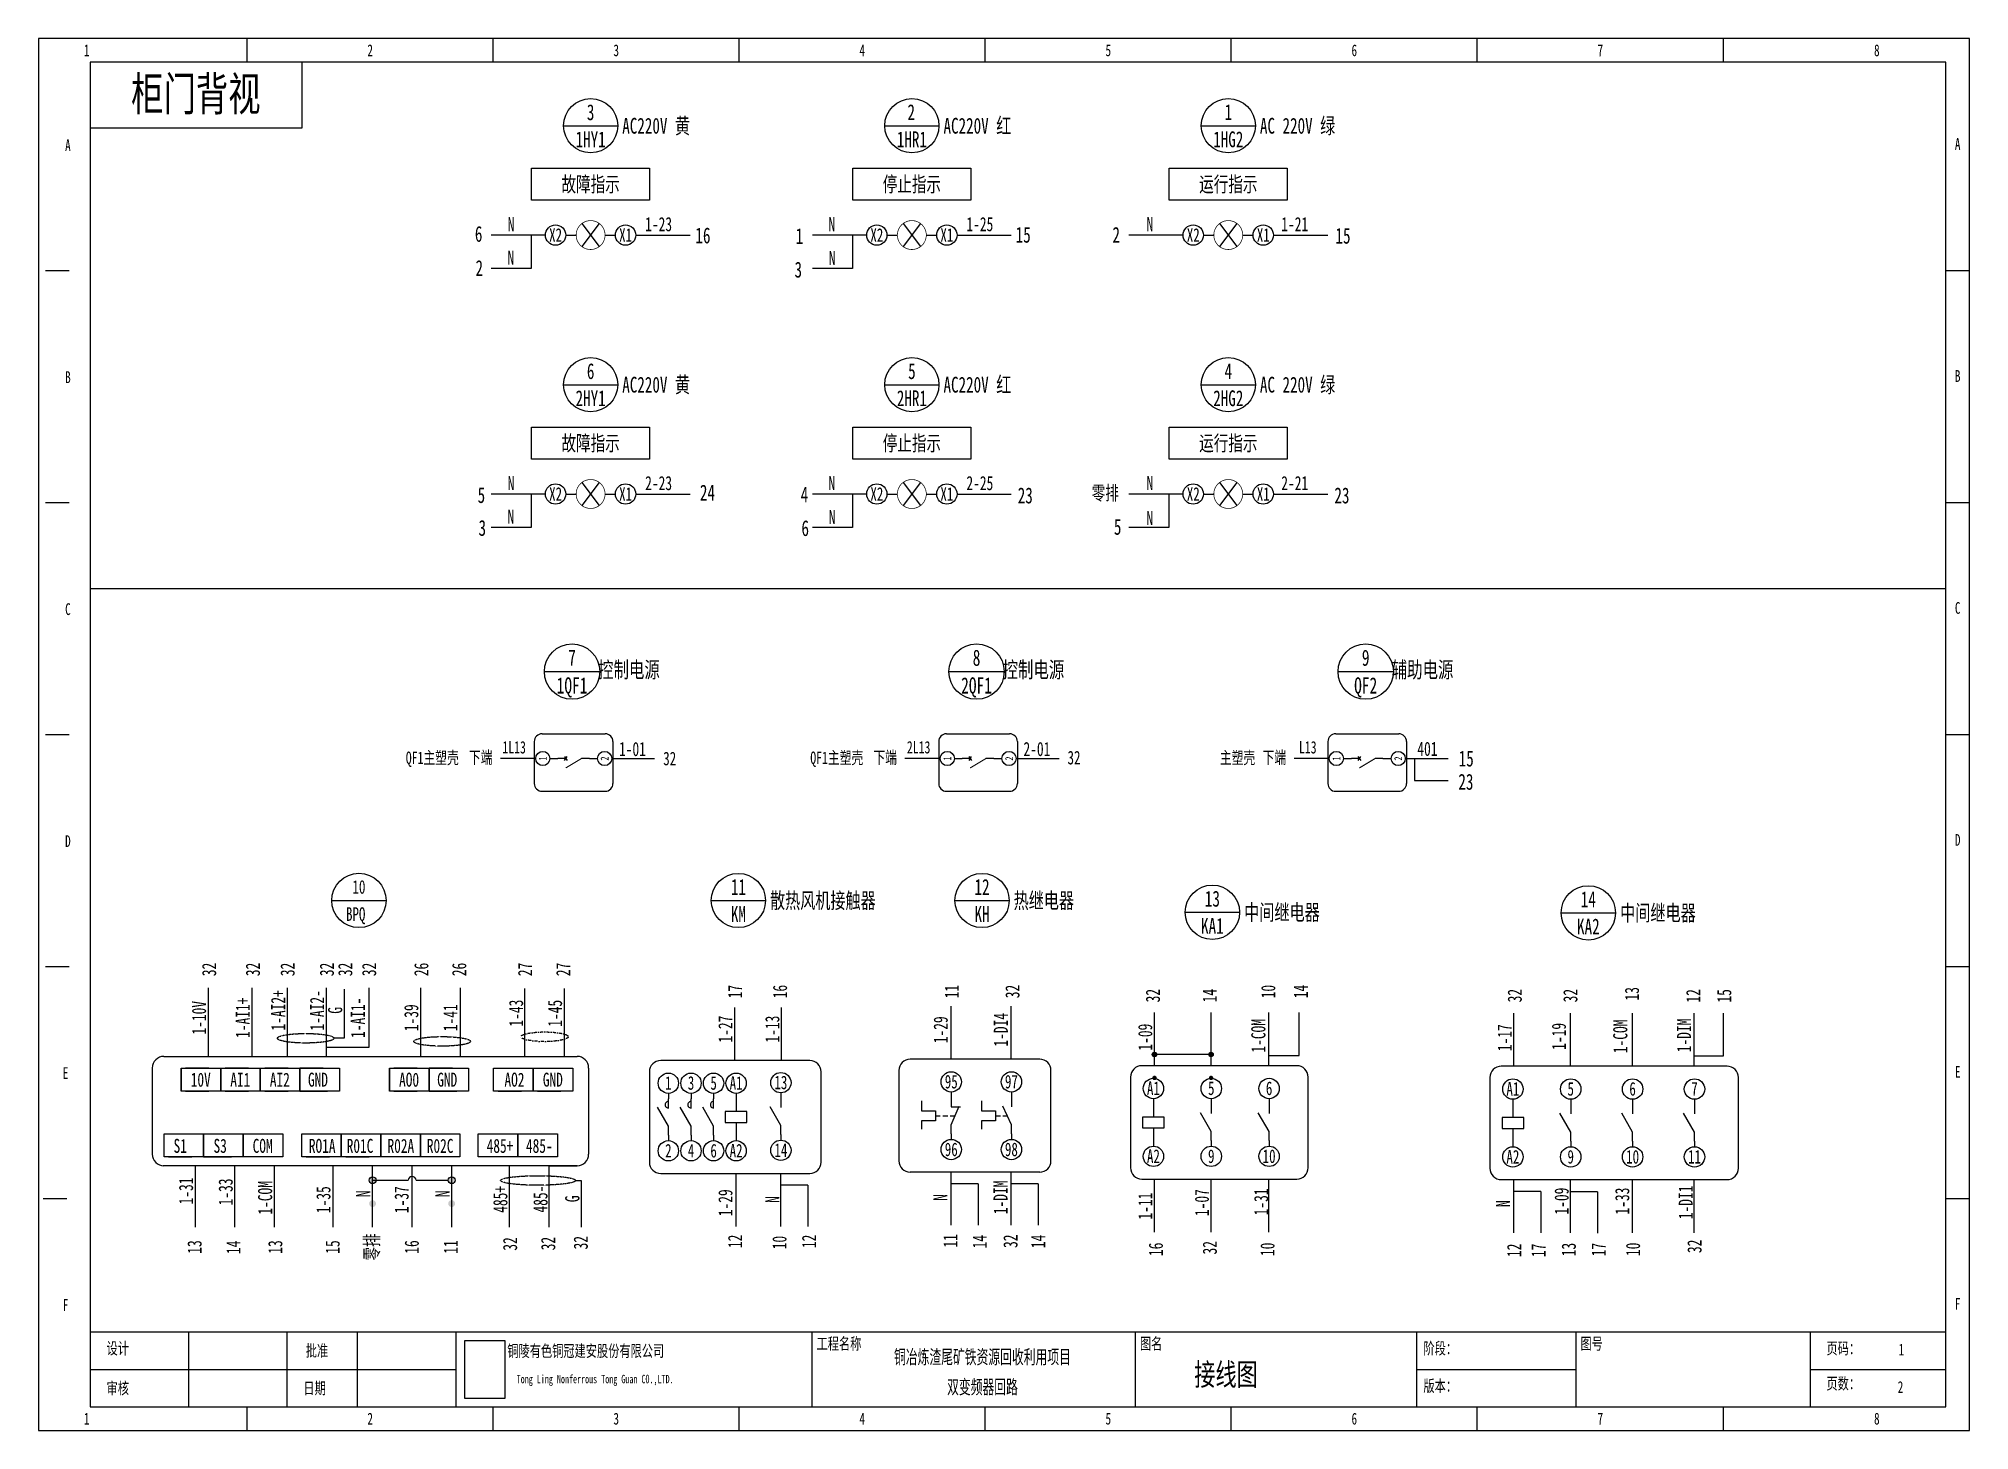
# Model space of a CAD drawing. Header units: millimetres. Extents: x 401220 to 2750366, y -101310 to 943175.
# Drawn here: x 1110437 to 1171020, y 442864 to 486537 of the extents above; entities that cross this region are included whole.
import ezdxf
from ezdxf.enums import TextEntityAlignment as Align

# ---------------------------------------------------------------- set-up
doc = ezdxf.new("R2010")
doc.units = ezdxf.units.MM
doc.linetypes.add('DASHDOT', pattern=[1, 0.5, -0.25, 0, -0.25])
doc.layers.add('SW', color=8, linetype='Continuous', lineweight=20)
doc.styles.add('IDQSTYLE', font='NSimSun.ttf', dxfattribs={"width": 0.7})
doc.styles.add('标准', font='NSimSun.ttf', dxfattribs={"width": 0.667})

msp = doc.modelspace()

# ---------------------------------------------------------------- texts
at = {"style": 'IDQSTYLE', "width": 0.7}
for s, p in [('1', (1111943.83411, 485875.31882)), ('2', (1120840.1531, 485875.31882)), ('3', (1128560.09934, 485875.31882)), ('4', (1136280.04557, 485875.31882)), ('5', (1143999.99181, 485875.31882)), ('6', (1151719.93805, 485875.31882)), ('7', (1159439.88428, 485875.31882)), ('8', (1168115.63338, 485875.31882)), ('A', (1111355.64773, 482897.62528)), ('A', (1170652.18715, 482934.38693)), ('B', (1111355.64773, 475618.81883)), ('B', (1170652.18715, 475655.58047)), ('C', (1111355.64773, 468340.01237)), ('C', (1170652.18715, 468376.77402)), ('D', (1111355.64773, 461061.20592)), ('D', (1170652.18715, 461097.96757)), ('E', (1111282.12443, 453782.39947)), ('E', (1170652.18715, 453819.16112)), ('F', (1111282.12443, 446503.59302)), ('F', (1170652.18715, 446540.35467)), ('1', (1111943.83411, 442937.71309)), ('2', (1120840.1531, 442937.71309)), ('3', (1128560.09934, 442937.71309)), ('4', (1136280.04557, 442937.71309)), ('5', (1143999.99181, 442937.71309)), ('6', (1151719.93805, 442937.71309)), ('7', (1159439.88428, 442937.71309)), ('8', (1168115.63338, 442937.71309))]:
    msp.add_text(s, height=368.35172, dxfattribs=at).set_placement(p, align=Align.BOTTOM_CENTER)
msp.add_text('柜门背视', height=1063.019276, dxfattribs=at).set_placement((1115370.94777, 484823.19348), align=Align.MIDDLE)
for s, height, p in [('3', 496.07566, (1127757.93934, 484228.05506)), ('2', 496.07566, (1137817.09266, 484228.05506)), ('1', 496.07566, (1147766.68721, 484228.05506)), ('1HY1', 496.075662, (1127757.93934, 483377.63964)), ('1HR1', 496.075662, (1137837.82219, 483377.63964)), ('1HG2', 496.075662, (1147766.68721, 483377.63964)), ('故障指示', 478.358674, (1127757.93934, 481968.62237)), ('停止指示', 478.358674, (1137837.82219, 481967.55398)), ('运行指示', 478.358674, (1147766.68721, 481968.62237)), ('6', 496.07566, (1124243.40902, 480409.73643)), ('N', 443.10416, (1125259.89672, 480715.20331)), ('X2', 425.20771, (1126658.06906, 480372.83843)), ('X1', 425.20771, (1128854.97557, 480372.83843)), ('1-23', 443.104155, (1129890.6126, 480715.20331)), ('16', 497.818624, (1131281.30105, 480362.15826)), ('1', 496.07566, (1134310.16128, 480341.49573)), ('N', 443.10416, (1135326.0005, 480715.20331)), ('X2', 425.20771, (1136737.95192, 480372.83843)), ('X1', 425.20771, (1138934.85842, 480372.83843)), ('1-25', 443.104155, (1139970.63181, 480715.20331)), ('15', 497.818624, (1141330.6863, 480383.42163)), ('2', 496.07566, (1144249.08725, 480379.42608)), ('N', 443.10416, (1145306.41903, 480715.20331)), ('X2', 425.20771, (1146666.81694, 480372.83843)), ('X1', 425.20771, (1148863.72344, 480372.83843)), ('1-21', 443.104155, (1149850.2513, 480715.20331)), ('15', 497.818624, (1151364.92355, 480352.65781)), ('N', 443.10416, (1125254.70363, 479664.3222)), ('N', 443.10416, (1135336.35606, 479651.92378)), ('2', 496.07566, (1124263.47234, 479336.7228)), ('3', 496.07566, (1134273.00143, 479287.11818)), ('6', 496.07566, (1127757.93934, 476102.49102)), ('5', 496.07566, (1137837.82219, 476102.49102)), ('4', 496.07566, (1147766.68721, 476102.49102)), ('2HY1', 496.075662, (1127757.93934, 475252.0756)), ('2HR1', 496.075662, (1137837.82219, 475252.0756)), ('2HG2', 496.075662, (1147766.68721, 475252.0756)), ('故障指示', 478.358674, (1127757.93934, 473843.05834)), ('停止指示', 478.358674, (1137837.82219, 473841.98994)), ('运行指示', 478.358674, (1147766.68721, 473843.05834)), ('N', 443.10416, (1125259.89672, 472589.63927)), ('2-23', 443.104155, (1129890.6126, 472589.63927)), ('N', 443.10416, (1135326.0005, 472589.63927)), ('2-25', 443.104155, (1139970.63181, 472589.63927)), ('零排', 443.104155, (1143905.28434, 472280.37963)), ('N', 443.10416, (1145306.41903, 472589.63927)), ('2-21', 443.104155, (1149850.2513, 472589.63927)), ('5', 496.07566, (1124329.88401, 472214.30264)), ('X2', 425.20771, (1126658.06906, 472247.27439)), ('X1', 425.20771, (1128854.97557, 472247.27439)), ('24', 497.818624, (1131423.30368, 472291.50853)), ('4', 496.07566, (1134467.36038, 472229.66939)), ('X2', 425.20771, (1136737.95192, 472247.27439)), ('X1', 425.20771, (1138934.85842, 472247.27439)), ('23', 497.818624, (1141395.20278, 472202.41683)), ('X2', 425.20771, (1146666.81694, 472247.27439)), ('X1', 425.20771, (1148863.72344, 472247.27439)), ('23', 497.818624, (1151331.68196, 472202.41683)), ('3', 496.07566, (1124358.36542, 471182.57692)), ('N', 443.10416, (1125254.70363, 471538.75817)), ('6', 496.07566, (1134491.12276, 471176.80961)), ('N', 443.10416, (1135336.35606, 471526.35975)), ('5', 496.07566, (1144294.36073, 471216.34049)), ('N', 443.10416, (1145301.25707, 471496.44232)), ('7', 506.76808, (1127175.25341, 467109.27408)), ('8', 506.76808, (1139866.53681, 467109.27408)), ('9', 506.76808, (1152077.25399, 467109.27408)), ('1QF1', 506.768077, (1127175.25341, 466240.5288)), ('控制电源', 506.768077, (1128959.94362, 466734.48107)), ('2QF1', 506.768077, (1139866.53681, 466240.5288)), ('控制电源', 506.768077, (1141651.22701, 466734.48107)), ('QF2', 506.768077, (1152077.25399, 466240.5288)), ('辅助电源', 506.768077, (1153861.9442, 466734.48107)), ('1-01', 443.104155, (1129069.66088, 464245.40341)), ('32', 425.550404, (1130238.98975, 463947.62426)), ('2-01', 443.104155, (1141760.94427, 464245.40341)), ('32', 425.550404, (1142925.16411, 463975.72919)), ('401', 443.104155, (1154013.92123, 464251.47201)), ('15', 497.818624, (1155231.73168, 463945.57291)), ('23', 497.818624, (1155221.81499, 463217.12144)), ('10', 426.233092, (1120487.53141, 459918.25653)), ('11', 496.075662, (1132394.46372, 459917.23115)), ('12', 496.075662, (1140038.98833, 459917.23115)), ('BPQ ', 426.233092, (1120487.53141, 459065.79035)), ('KM', 496.075662, (1132394.46372, 459066.81573)), ('KH', 496.075662, (1140038.98833, 459066.81573)), ('13', 497.818624, (1147266.52178, 459548.22373)), ('14', 497.818624, (1159063.74268, 459530.40022)), ('KA1', 497.818624, (1147266.52178, 458694.82038)), ('KA2', 497.818624, (1159063.74268, 458676.99686)), ('接线图', 696.184752, (1147695.877, 444620.82311))]:
    msp.add_text(s, height=height, dxfattribs=at).set_placement(p, align=Align.MIDDLE_CENTER)
for s, height, p in [('AC220V 黄', 496.075662, (1128750.09066, 483802.84735)), ('AC220V 红', 496.075662, (1138829.97352, 483802.84735)), ('AC 220V 绿', 496.075662, (1148758.83853, 483802.84735)), ('AC220V 黄', 496.075662, (1128750.09066, 475677.28331)), ('AC220V 红', 496.075662, (1138829.97352, 475677.28331)), ('AC 220V 绿', 496.075662, (1148758.83853, 475677.28331)), ('框架断路器配套', 0.142078, (1119635.06523, 459492.02344)), ('散热风机接触器', 496.075662, (1133386.61504, 459492.02344)), ('热继电器', 496.075662, (1141031.13965, 459492.02344)), ('中间继电器', 497.818624, (1148262.15903, 459121.52206)), ('中间继电器', 497.818624, (1160059.37993, 459103.69854))]:
    msp.add_text(s, height=height, dxfattribs=at).set_placement(p, align=Align.MIDDLE_LEFT)
at = {"ltscale": 0.8, "style": 'IDQSTYLE', "width": 0.7}
for s, p in [('QF1主塑壳', (1122789.72281, 463970.98757)), ('下端', (1124308.58619, 463982.66724)), ('1L13', (1125357.99304, 464300.13559)), ('QF1主塑壳', (1135481.0062, 463970.98757)), ('下端', (1136999.86958, 463982.66724)), ('2L13', (1138049.27644, 464300.13559)), ('主塑壳', (1148055.77308, 463970.98757)), ('下端', (1149210.58677, 463982.66724)), ('L13', (1150259.99362, 464300.13559))]:
    msp.add_text(s, height=387.24075, dxfattribs=at).set_placement(p, align=Align.MIDDLE_CENTER)
at = {"style": 'IDQSTYLE', "width": 0.7}
for s, p in [('1', (1126380.06089, 463947.43079)), ('2', (1128319.75025, 463947.43079)), ('1', (1139071.34429, 463947.43079)), ('2', (1141011.03364, 463947.43079)), ('1', (1151282.06147, 463947.43079)), ('2', (1153221.75083, 463947.43079))]:
    msp.add_text(s, height=247.11469, rotation=90, dxfattribs=at).set_placement(p, align=Align.CENTER)
for s, height, p in [('32', 443.104155, (1115784.39017, 457327.49128)), ('32', 443.104155, (1117158.68247, 457327.49128)), ('32', 443.104155, (1118247.82599, 457327.49128)), ('32', 443.104155, (1119479.61701, 457327.49128)), ('32', 443.104155, (1120056.87601, 457327.49128)), ('32', 443.104155, (1120805.1821, 457327.49128)), ('26', 443.104155, (1122443.03319, 457327.49128)), ('26', 443.104155, (1123631.47552, 457327.49128)), ('27', 443.104155, (1125698.76484, 457327.49128)), ('27', 443.104155, (1126897.19103, 457327.49128)), ('17', 443.104155, (1132289.29773, 456633.46572)), ('16', 443.104155, (1133698.67554, 456633.46572)), ('11', 443.104155, (1139088.61453, 456633.46572)), ('32', 443.104155, (1140992.10778, 456635.75682)), ('10', 443.104155, (1149017.85675, 456633.46572)), ('14', 443.104155, (1150040.62769, 456635.75682)), ('1-10V', 443.104155, (1115468.01054, 455812.32073)), ('1-AI1+', 443.104155, (1116840.28133, 455812.32073)), ('1-AI2+', 443.104155, (1117951.81895, 456043.72894)), ('1-AI2-', 443.104155, (1119172.88722, 456043.72894)), ('1-AI1-', 443.104155, (1120453.39982, 455812.32073)), ('1-39', 443.104155, (1122128.83331, 455812.32073)), ('1-41', 443.104155, (1123356.78069, 455812.32073)), ('1-43', 443.104155, (1125417.39609, 455956.92035)), ('1-45', 443.104155, (1126638.0711, 455953.30525)), ('32', 443.104155, (1145398.87671, 456506.22765)), ('14', 443.104155, (1147179.78578, 456506.22765)), ('32', 443.104155, (1156752.30243, 456506.22765)), ('32', 443.104155, (1158498.27782, 456506.22765)), ('13', 443.104155, (1160429.66459, 456565.11617)), ('12', 443.104155, (1162352.7836, 456498.65215)), ('15', 443.104155, (1163324.91112, 456499.7858)), ('G', 443.10416, (1119740.70218, 456043.72894)), ('1-27', 443.104155, (1131985.60983, 455456.35066)), ('1-13', 443.104155, (1133456.84753, 455456.35066)), ('1-29', 443.104155, (1138740.21503, 455435.07147)), ('1-DI4', 443.104155, (1140627.26063, 455435.07147)), ('1-09', 443.104155, (1145157.99952, 455204.03009)), ('1-COM', 443.104155, (1148709.04934, 455246.10483)), ('1-17', 443.104155, (1156436.78375, 455186.20657)), ('1-19', 443.104155, (1158138.20034, 455228.28131)), ('1-COM', 443.104155, (1160065.68492, 455228.28131)), ('1-DIM', 443.104155, (1162064.44144, 455256.79571)), ('1-31', 443.104155, (1115060.07515, 450376.16084)), ('1-33', 443.104155, (1116304.28723, 450346.31313)), ('1-COM', 443.104155, (1117544.18408, 450160.61322)), ('1-35', 443.104155, (1119370.68031, 450103.08405)), ('N', 443.10416, (1120618.9351, 450287.20295)), ('1-37', 443.104155, (1121825.18122, 450103.08405)), ('N', 443.10416, (1123109.44365, 450287.20295)), ('485+', 443.104155, (1124921.93303, 450114.54854)), ('485-', 443.104155, (1126182.43076, 450122.09116)), ('G', 443.10416, (1127182.52571, 450129.63406)), ('1-29', 443.104155, (1131985.60983, 450006.73098)), ('N', 443.10416, (1133456.84753, 450104.92174)), ('N', 443.10416, (1138733.19427, 450175.83816)), ('1-DIM', 443.104155, (1140620.23987, 450175.83816)), ('1-11', 443.104155, (1145157.99952, 449902.66882)), ('1-07', 443.104155, (1146936.08768, 450011.95206)), ('1-31', 443.104155, (1148793.90322, 450033.83371)), ('1-09', 443.104155, (1158223.00447, 450060.03428)), ('1-33', 443.104155, (1160125.14492, 450060.32575)), ('1-DI1', 443.104155, (1162117.00863, 450017.37811)), ('N', 443.10416, (1156385.4116, 449978.58368)), ('零排', 443.104155, (1120889.97557, 448618.34998)), ('32', 443.104155, (1127446.60855, 448753.2696)), ('12', 443.104155, (1132289.29773, 448795.95549)), ('10', 443.104155, (1133681.98562, 448757.85956)), ('12', 443.104155, (1134609.28991, 448794.92853)), ('11', 443.104155, (1139044.48094, 448813.43138)), ('14', 443.104155, (1139962.5127, 448785.62965)), ('32', 443.104155, (1140930.56546, 448799.62108)), ('14', 443.104155, (1141799.23322, 448793.49708)), ('13', 443.104155, (1115328.7505, 448618.34998)), ('14', 443.104155, (1116547.89229, 448607.93718)), ('13', 443.104155, (1117860.81659, 448618.34998)), ('15', 443.104155, (1119659.32043, 448618.34998)), ('16', 443.104155, (1122142.96859, 448618.34998)), ('11', 443.104155, (1123367.00812, 448618.34998)), ('32', 443.104155, (1125227.99806, 448713.81725)), ('32', 443.104155, (1126424.1525, 448725.65243)), ('16', 443.104155, (1145491.45306, 448545.80935)), ('32', 443.104155, (1147183.881, 448594.62143)), ('10', 443.104155, (1148993.73353, 448545.80935)), ('12', 443.104155, (1156734.87869, 448514.3723)), ('17', 443.104155, (1157498.62589, 448514.3723)), ('13', 443.104155, (1158446.73205, 448537.88859)), ('17', 443.104155, (1159384.95927, 448537.88859)), ('10', 443.104155, (1160463.99097, 448545.80935)), ('32', 443.104155, (1162393.01602, 448639.10926))]:
    msp.add_text(s, height=height, rotation=90, dxfattribs=at).set_placement(p, align=Align.MIDDLE_CENTER)
for s, p in [('10V', (1115209.95763, 453650.40373)), ('AI1', (1116451.20502, 453650.40373)), ('AI2', (1117692.45242, 453650.40373)), ('GND', (1118889.17189, 453650.40373)), ('AO0', (1121747.40297, 453650.40373)), ('GND', (1122944.12245, 453650.40373)), ('AO2', (1125054.56116, 453650.40373)), ('GND', (1126258.38946, 453650.40373)), ('S1', (1114670.99884, 451573.06608)), ('S3', (1115924.91473, 451573.06608)), ('COM', (1117153.04803, 451573.06608)), ('RO1A', (1118916.74475, 451573.06608)), ('R01C', (1120103.86311, 451573.06608)), ('R02A', (1121384.84789, 451573.06608)), ('R02C', (1122617.58461, 451573.06608)), ('485+', (1124496.15119, 451573.06608)), ('485-', (1125728.88791, 451573.06608))]:
    msp.add_text(s, height=438.725725, dxfattribs=at).set_placement(p)
for s, height, p in [('1', 425.20771, (1130196.64775, 453554.07841)), ('3', 425.20771, (1130907.84297, 453554.07841)), ('5', 425.20771, (1131616.52249, 453554.07841)), ('A1', 425.20771, (1132322.6863, 453554.07841)), ('13', 425.20771, (1133727.28513, 453570.03298)), ('95', 425.20771, (1139073.58076, 453594.84109)), ('97', 425.20771, (1140960.62636, 453594.84109)), ('A1', 426.701678, (1145417.14151, 453387.59322)), ('A1', 426.701678, (1145417.14151, 453387.59322)), ('5', 426.70168, (1147231.87304, 453387.59322)), ('5', 426.70168, (1147231.87304, 453387.59322)), ('6', 426.70168, (1149046.60456, 453387.59322)), ('6', 426.70168, (1149046.60456, 453387.59322)), ('A1', 426.701678, (1156695.92574, 453369.76971)), ('A1', 426.701678, (1156695.92574, 453369.76971)), ('5', 426.70168, (1158510.65727, 453369.76971)), ('6', 426.70168, (1160452.37301, 453369.76971)), ('6', 426.70168, (1160452.37301, 453369.76971)), ('7', 426.70168, (1162394.08875, 453369.76971)), ('7', 426.70168, (1162394.08875, 453369.76971)), ('2', 425.20771, (1130196.64775, 451428.76261)), ('4', 425.20771, (1130907.84297, 451428.76261)), ('6', 425.20771, (1131616.52249, 451428.76261)), ('A2', 425.20771, (1132322.6863, 451428.76261)), ('14', 425.20771, (1133727.28513, 451444.71719)), ('96', 425.20771, (1139073.58076, 451469.52529)), ('98', 425.20771, (1140960.62636, 451469.52529)), ('A2', 426.701678, (1145417.14151, 451254.81013)), ('A2', 426.701678, (1145417.14151, 451254.81013)), ('9', 426.70168, (1147231.87304, 451254.81013)), ('9', 426.70168, (1147231.87304, 451254.81013)), ('10', 426.701678, (1149046.60456, 451254.81013)), ('10', 426.701678, (1149046.60456, 451254.81013)), ('A2', 426.701678, (1156695.92574, 451236.98661)), ('A2', 426.701678, (1156695.92574, 451236.98661)), ('9', 426.70168, (1158510.65727, 451236.98661)), ('9', 426.70168, (1158510.65727, 451236.98661)), ('10', 426.701678, (1160452.37301, 451236.98661)), ('10', 426.701678, (1160452.37301, 451236.98661)), ('11', 426.701678, (1162394.08875, 451236.98661)), ('1', 368.35172, (1168887.62801, 445216.93532)), ('2', 368.35172, (1168858.24426, 444040.56256))]:
    msp.add_text(s, height=height, dxfattribs=at).set_placement(p, align=Align.CENTER)
for s, p in [('设计', (1112568.78213, 445143.41202)), ('批准', (1118818.26242, 445069.88872)), ('工程名称', (1134846.34127, 445290.45861)), ('图名', (1144992.55633, 445290.45861)), ('阶段：', (1153888.87532, 445143.41202)), ('图号', (1158814.93625, 445290.45861)), ('页码：', (1166534.88249, 445143.41202)), ('审核', (1112568.78213, 443893.51596)), ('日期', (1118744.73912, 443893.51596)), ('版本：', (1153888.87532, 443967.03926)), ('页数：', (1166534.88249, 444040.56256))]:
    msp.add_text(s, height=368.35172, dxfattribs=at).set_placement(p, align=Align.BOTTOM_LEFT)
for s, height, p in [('铜陵有色铜冠建安股份有限公司', 368.3517204, (1125142.87061, 445542.57328)), ('Tong Ling Nonferrous Tong Guan CO.,LTD.', 265.2132387, (1125436.9638, 444607.39811))]:
    msp.add_text(s, height=height, dxfattribs=at).set_placement(p, align=Align.TOP_LEFT)
at = {"layer": 'SW', "color": 7, "linetype": 'Continuous', "lineweight": 25, "style": '标准', "width": 0.62}
for s, p in [('铜冶炼渣尾矿铁资源回收利用项目', (1140052.62048, 444952.56743)), ('双变频器回路', (1140052.62048, 444008.78645))]:
    msp.add_text(s, height=437.5, dxfattribs=at).set_placement(p, align=Align.CENTER)

# ---------------------------------------------------------------- hatches: boundary and pattern name
h = msp.add_hatch(color=256)
h.dxf.hatch_style = 1
h.paths.add_polyline_path([(1145450.6441, 454729.43122, 0.4142135624), (1145381.26534, 454660.05246), (1145450.6441, 454660.05246)])
h.paths.add_polyline_path([(1145450.6441, 454660.05246), (1145381.26534, 454660.05246, 0.4142135624), (1145450.6441, 454590.6737)])
h.paths.add_polyline_path([(1145520.02286, 454660.05246, 0.4142135624), (1145450.6441, 454729.43122), (1145450.6441, 454590.6737, 0.4142135624)])
h = msp.add_hatch(color=256)
h.dxf.hatch_style = 1
h.paths.add_polyline_path([(1147225.97929, 454729.43122, 0.4142135624), (1147156.60053, 454660.05246), (1147225.97929, 454660.05246)])
h.paths.add_polyline_path([(1147225.97929, 454660.05246), (1147156.60053, 454660.05246, 0.4142135624), (1147225.97929, 454590.6737)])
h.paths.add_polyline_path([(1147295.35804, 454660.05246, 0.4142135624), (1147225.97929, 454729.43122), (1147225.97929, 454590.6737, 0.4142135624)])
h = msp.add_hatch(color=256)
h.dxf.hatch_style = 1
h.paths.add_polyline_path([(1145450.6441, 453994.407, 0.4142135624), (1145381.26534, 453925.02824), (1145450.6441, 453925.02824)])
h.paths.add_polyline_path([(1145450.6441, 453925.02824), (1145381.26534, 453925.02824, 0.4142135624), (1145450.6441, 453855.64949)])
h.paths.add_polyline_path([(1145520.02286, 453925.02824, 0.4142135624), (1145450.6441, 453994.407), (1145450.6441, 453855.64949, 0.4142135624)])
h = msp.add_hatch(color=256)
h.dxf.hatch_style = 1
h.paths.add_polyline_path([(1147225.97929, 453994.407, 0.4142135624), (1147156.60053, 453925.02824), (1147225.97929, 453925.02824)])
h.paths.add_polyline_path([(1147225.97929, 453925.02824), (1147156.60053, 453925.02824, 0.4142135624), (1147225.97929, 453855.64949)])
h.paths.add_polyline_path([(1147295.35804, 453925.02824, 0.4142135624), (1147225.97929, 453994.407), (1147225.97929, 453855.64949, 0.4142135624)])
h = msp.add_hatch(color=256)
h.dxf.hatch_style = 1
h.paths.add_polyline_path([(1120915.50529, 450822.85369, 0.4142135624), (1120807.52572, 450714.87412, 0.4142135624), (1120915.50529, 450606.89455)])
h.paths.add_polyline_path([(1121023.48486, 450714.87412), (1120915.50529, 450714.87412), (1120915.50529, 450606.89455, 0.4142135624)])
h.paths.add_polyline_path([(1120915.50529, 450822.85369), (1120915.50529, 450714.87412), (1121023.48486, 450714.87412, 0.4142135624)])
h.paths.add_polyline_path([(1123398.00008, 450822.85369, 0.4142135624), (1123290.02051, 450714.87412, 0.4142135624), (1123398.00008, 450606.89455)])
h.paths.add_polyline_path([(1123398.00008, 450822.85369), (1123398.00008, 450606.89455, 0.4142135624), (1123505.97965, 450714.87412, 0.4142135624)])
h = msp.add_hatch(color=256)
h.dxf.hatch_style = 1
h.paths.add_polyline_path([(1120915.50529, 450087.82947, 0.4142135624), (1120807.52572, 449979.8499, 0.4142135624), (1120915.50529, 449871.87033)])
h.paths.add_polyline_path([(1121023.48486, 449979.8499), (1120915.50529, 449979.8499), (1120915.50529, 449871.87033, 0.4142135624)])
h.paths.add_polyline_path([(1120915.50529, 450087.82947), (1120915.50529, 449979.8499), (1121023.48486, 449979.8499, 0.4142135624)])
h.paths.add_polyline_path([(1123398.00008, 450087.82947, 0.4142135624), (1123290.02051, 449979.8499, 0.4142135624), (1123398.00008, 449871.87033)])
h.paths.add_polyline_path([(1123398.00008, 450087.82947), (1123398.00008, 449871.87033, 0.4142135624), (1123505.97965, 449979.8499, 0.4142135624)])

# ---------------------------------------------------------------- linework, layer by layer
at = {"ltscale": 4}
for p, q in [((1116980.17998, 485801.79553), (1116980.17998, 486537.0285)), ((1124700.12622, 485801.79553), (1124700.12622, 486537.0285)), ((1132420.07246, 485801.79553), (1132420.07246, 486537.0285)), ((1140140.01869, 485801.79553), (1140140.01869, 486537.0285)), ((1147859.96493, 485801.79553), (1147859.96493, 486537.0285)), ((1155579.91116, 485801.79553), (1155579.91116, 486537.0285)), ((1163299.8574, 485801.79553), (1163299.8574, 486537.0285)), ((1110657.1764, 479258.22205), (1111392.40938, 479258.22205)), ((1170284.57066, 479258.22205), (1171019.80363, 479258.22205)), ((1110657.1764, 471979.4156), (1111392.40938, 471979.4156)), ((1170284.57066, 471979.4156), (1171019.80363, 471979.4156)), ((1110657.1764, 464700.60915), (1111392.40938, 464700.60915)), ((1170284.57066, 464700.60915), (1171019.80363, 464700.60915)), ((1110657.1764, 457421.8027), (1111392.40938, 457421.8027)), ((1170284.57066, 457421.8027), (1171019.80363, 457421.8027)), ((1110583.6531, 450142.99625), (1111318.88608, 450142.99625)), ((1170284.57066, 450142.99625), (1171019.80363, 450142.99625)), ((1112054.11905, 445952.16829), (1170284.57066, 445952.16829)), ((1115142.09755, 445952.16829), (1115142.09755, 443599.42277)), ((1118230.07604, 445952.16829), (1118230.07604, 443599.42277)), ((1120435.77497, 445952.16829), (1120435.77497, 443599.42277)), ((1123523.75346, 445952.16829), (1123523.75346, 443599.42277)), ((1134699.29468, 445952.16829), (1134699.29468, 443599.42277)), ((1144845.50973, 445952.16829), (1144845.50973, 443599.42277)), ((1153668.30543, 445952.16829), (1153668.30543, 443599.42277)), ((1158667.88966, 445952.16829), (1158667.88966, 443599.42277)), ((1166020.21941, 445952.16829), (1166020.21941, 443599.42277)), ((1112054.11905, 444775.79553), (1123523.75346, 444775.79553)), ((1153668.30543, 444775.79553), (1158667.88966, 444775.79553)), ((1166020.21941, 444775.79553), (1170284.57066, 444775.79553)), ((1116980.17998, 442864.1898), (1116980.17998, 443599.42277)), ((1124700.12622, 442864.1898), (1124700.12622, 443599.42277)), ((1132420.07246, 442864.1898), (1132420.07246, 443599.42277)), ((1140140.01869, 442864.1898), (1140140.01869, 443599.42277)), ((1147859.96493, 442864.1898), (1147859.96493, 443599.42277)), ((1155579.91116, 442864.1898), (1155579.91116, 443599.42277)), ((1163299.8574, 442864.1898), (1163299.8574, 443599.42277))]:
    msp.add_line(p, q, dxfattribs=at)
for p, q in [((1120246.65986, 485801.79553), (1112054.11905, 485801.79553)), ((1112054.11905, 483742.14491), (1118710.39226, 483742.14491)), ((1126907.52392, 483802.84735), (1128608.35476, 483802.84735)), ((1136987.40677, 483802.84735), (1138688.23761, 483802.84735)), ((1146916.27179, 483802.84735), (1148617.10263, 483802.84735)), ((1125906.56512, 482473.09505), (1129609.31355, 482473.09505)), ((1125906.56512, 481464.1497), (1125906.56512, 482473.09505)), ((1129609.31355, 482473.09505), (1129609.31355, 481464.1497)), ((1135986.44798, 482473.09505), (1139689.19641, 482473.09505)), ((1135986.44798, 481464.1497), (1135986.44798, 482473.09505)), ((1139689.19641, 482473.09505), (1139689.19641, 481464.1497)), ((1145915.31299, 482473.09505), (1149618.06143, 482473.09505)), ((1145915.31299, 481464.1497), (1145915.31299, 482473.09505)), ((1149618.06143, 482473.09505), (1149618.06143, 481464.1497)), ((1129609.31355, 481464.1497), (1125906.56512, 481464.1497)), ((1139689.19641, 481464.1497), (1135986.44798, 481464.1497)), ((1149618.06143, 481464.1497), (1145915.31299, 481464.1497)), ((1127484.38957, 480735.6824), (1128028.65544, 480009.99457)), ((1137564.27243, 480735.6824), (1138108.5383, 480009.99457)), ((1147493.13744, 480735.6824), (1148037.40331, 480009.99457)), ((1126340.5803, 480372.83832), (1124639.74946, 480372.83832)), ((1125890.78593, 480372.83832), (1125890.78593, 479323.64684)), ((1126976.97485, 480372.83843), (1127189.57889, 480372.83849)), ((1127189.57889, 480372.83849), (1127302.96762, 480372.83849)), ((1128210.0774, 480372.83849), (1128323.46612, 480372.83849)), ((1128323.46612, 480372.83849), (1128536.06978, 480372.83843)), ((1129175.29837, 480372.83832), (1130876.12921, 480372.83832)), ((1136420.46316, 480372.83832), (1134719.63232, 480372.83832)), ((1135970.66879, 480372.83832), (1135970.66879, 479323.64684)), ((1137056.8577, 480372.83843), (1137269.46175, 480372.83849)), ((1137269.46175, 480372.83849), (1137382.85047, 480372.83849)), ((1138289.96025, 480372.83849), (1138403.34898, 480372.83849)), ((1138403.34898, 480372.83849), (1138615.95264, 480372.83843)), ((1139255.18123, 480372.83832), (1140956.01207, 480372.83832)), ((1146349.32817, 480372.83832), (1144648.49733, 480372.83832)), ((1146985.72272, 480372.83843), (1147198.32677, 480372.83849)), ((1147198.32677, 480372.83849), (1147311.71549, 480372.83849)), ((1148218.82527, 480372.83849), (1148332.21399, 480372.83849)), ((1148332.21399, 480372.83849), (1148544.81766, 480372.83843)), ((1149184.04624, 480372.83832), (1150884.87708, 480372.83832)), ((1125890.78593, 479323.64684), (1124639.74946, 479323.64684)), ((1135970.66879, 479323.64684), (1134719.63232, 479323.64684)), ((1126907.52392, 475677.28331), (1128608.35476, 475677.28331)), ((1136987.40677, 475677.28331), (1138688.23761, 475677.28331)), ((1146916.27179, 475677.28331), (1148617.10263, 475677.28331)), ((1125906.56512, 474347.53101), (1129609.31355, 474347.53101)), ((1125906.56512, 473338.58566), (1125906.56512, 474347.53101)), ((1129609.31355, 474347.53101), (1129609.31355, 473338.58566)), ((1135986.44798, 474347.53101), (1139689.19641, 474347.53101)), ((1135986.44798, 473338.58566), (1135986.44798, 474347.53101)), ((1139689.19641, 474347.53101), (1139689.19641, 473338.58566)), ((1145915.31299, 474347.53101), (1149618.06143, 474347.53101)), ((1145915.31299, 473338.58566), (1145915.31299, 474347.53101)), ((1149618.06143, 474347.53101), (1149618.06143, 473338.58566)), ((1129609.31355, 473338.58566), (1125906.56512, 473338.58566)), ((1139689.19641, 473338.58566), (1135986.44798, 473338.58566)), ((1149618.06143, 473338.58566), (1145915.31299, 473338.58566)), ((1127484.38957, 472610.11836), (1128028.65544, 471884.43054)), ((1137564.27243, 472610.11836), (1138108.5383, 471884.43054)), ((1147493.13744, 472610.11836), (1148037.40331, 471884.43054)), ((1126340.5803, 472247.27428), (1124639.74946, 472247.27428)), ((1125890.78593, 472247.27428), (1125890.78593, 471198.08281)), ((1126976.97485, 472247.27439), (1127189.57889, 472247.27445)), ((1127189.57889, 472247.27445), (1127302.96762, 472247.27445)), ((1128210.0774, 472247.27445), (1128323.46612, 472247.27445)), ((1128323.46612, 472247.27445), (1128536.06978, 472247.27439)), ((1129175.29837, 472247.27428), (1130876.12921, 472247.27428)), ((1136420.46316, 472247.27428), (1134719.63232, 472247.27428)), ((1135970.66879, 472247.27428), (1135970.66879, 471198.08281)), ((1137056.8577, 472247.27439), (1137269.46175, 472247.27445)), ((1137269.46175, 472247.27445), (1137382.85047, 472247.27445)), ((1138289.96025, 472247.27445), (1138403.34898, 472247.27445)), ((1138403.34898, 472247.27445), (1138615.95264, 472247.27439)), ((1139255.18123, 472247.27428), (1140956.01207, 472247.27428)), ((1146349.32817, 472247.27428), (1144648.49733, 472247.27428)), ((1145899.5338, 472247.27428), (1145899.5338, 471198.08281)), ((1146985.72272, 472247.27439), (1147198.32677, 472247.27445)), ((1147198.32677, 472247.27445), (1147311.71549, 472247.27445)), ((1148218.82527, 472247.27445), (1148332.21399, 472247.27445)), ((1148332.21399, 472247.27445), (1148544.81766, 472247.27439)), ((1149184.04624, 472247.27428), (1150884.87708, 472247.27428)), ((1125890.78593, 471198.08281), (1124639.74946, 471198.08281)), ((1135970.66879, 471198.08281), (1134719.63232, 471198.08281)), ((1145899.5338, 471198.08281), (1144648.49733, 471198.08281)), ((1112054.11905, 469282.39494), (1170284.57066, 469282.39494)), ((1126306.50814, 466674.90144), (1128043.99869, 466674.90144)), ((1138997.79153, 466674.90144), (1140735.28208, 466674.90144)), ((1151208.50872, 466674.90144), (1152945.99927, 466674.90144)), ((1126234.69751, 464723.81161), (1128211.61507, 464723.81161)), ((1138925.9809, 464723.81161), (1140902.89846, 464723.81161)), ((1151136.69809, 464723.81161), (1153113.61565, 464723.81161)), ((1125987.58282, 464476.69691), (1125987.58282, 463165.54745)), ((1128458.72976, 464476.69691), (1128458.72976, 463165.54692)), ((1138678.86621, 464476.69691), (1138678.86621, 463165.54745)), ((1141150.01315, 464476.69691), (1141150.01315, 463165.54692)), ((1150889.5834, 464476.69691), (1150889.5834, 463165.54745)), ((1153360.73034, 464476.69691), (1153360.73034, 463165.54692)), ((1125658.804, 463944.05957), (1124927.34451, 463944.05957)), ((1125984.97895, 463944.05957), (1125253.51945, 463944.05957)), ((1126478.90677, 463947.43079), (1126728.9269, 463947.43079)), ((1126976.04159, 463947.43077), (1126728.9269, 463947.43079)), ((1126932.82452, 464012.30386), (1127019.25867, 463882.55767)), ((1126940.68216, 463882.55768), (1127017.68715, 464012.30386)), ((1127717.38568, 463947.43071), (1127470.27098, 463947.43073)), ((1127717.38568, 463947.43079), (1127973.78968, 463947.43079)), ((1128458.72976, 463947.43079), (1129764.27694, 463947.43079)), ((1138350.0874, 463944.05957), (1137618.6279, 463944.05957)), ((1138676.26234, 463944.05957), (1137944.80284, 463944.05957)), ((1139170.19016, 463947.43079), (1139420.21029, 463947.43079)), ((1139667.32499, 463947.43077), (1139420.21029, 463947.43079)), ((1139624.10792, 464012.30386), (1139710.54206, 463882.55767)), ((1139631.96556, 463882.55768), (1139708.97054, 464012.30386)), ((1140408.66907, 463947.43071), (1140161.55438, 463947.43073)), ((1140408.66907, 463947.43079), (1140665.07307, 463947.43079)), ((1141150.01315, 463947.43079), (1142455.56033, 463947.43079)), ((1150560.80458, 463944.05957), (1149829.34509, 463944.05957)), ((1150886.97953, 463944.05957), (1150155.52003, 463944.05957)), ((1151380.90735, 463947.43079), (1151630.92748, 463947.43079)), ((1151878.04218, 463947.43077), (1151630.92748, 463947.43079)), ((1151834.8251, 464012.30386), (1151921.25925, 463882.55767)), ((1151842.68274, 463882.55768), (1151919.68773, 464012.30386)), ((1152619.38626, 463947.43071), (1152372.27156, 463947.43073)), ((1152619.38626, 463947.43079), (1152875.79026, 463947.43079)), ((1153360.73034, 463947.43079), (1154666.27752, 463947.43079)), ((1153610.20956, 463947.43079), (1153610.20956, 463252.11016)), ((1126234.69751, 462918.43223), (1128211.61507, 462918.43223)), ((1138925.9809, 462918.43223), (1140902.89846, 462918.43223)), ((1151136.69809, 462918.43223), (1153113.61565, 462918.43223)), ((1153610.20956, 463252.11016), (1154666.27752, 463252.11016)), ((1119635.06523, 459492.02344), (1121339.9976, 459492.02344)), ((1131544.0483, 459492.02344), (1133244.87914, 459492.02344)), ((1139188.57291, 459492.02344), (1140889.40375, 459492.02344)), ((1146413.11842, 459121.52206), (1148119.92513, 459121.52206)), ((1158210.33933, 459103.69854), (1159917.14604, 459103.69854)), ((1115762.02134, 454814.89185), (1115762.02134, 456746.31934)), ((1115762.02134, 454600.97614), (1115762.02134, 456532.40362)), ((1117134.29213, 454814.89185), (1117134.29213, 456746.31934)), ((1117134.29213, 454600.97614), (1117134.29213, 456532.40362)), ((1118245.82975, 454814.89185), (1118245.82975, 456746.31934)), ((1118245.82975, 454600.97614), (1118245.82975, 456532.40362)), ((1119468.39097, 454814.89185), (1119468.39097, 456746.31934)), ((1119468.39097, 454600.97614), (1119468.39097, 456532.40362)), ((1120037.61347, 455186.97059), (1120037.61347, 456710.03379)), ((1120808.87703, 454892.64272), (1120808.87703, 456746.31934)), ((1122430.49008, 454814.89185), (1122430.49008, 456746.31934)), ((1122430.49008, 454600.97614), (1122430.49008, 456532.40362)), ((1123671.73748, 454814.89185), (1123671.73748, 456746.31934)), ((1123671.73748, 454600.97614), (1123671.73748, 456532.40362)), ((1125696.02834, 454800.85165), (1125696.02834, 456732.27914)), ((1125696.02834, 454600.97614), (1125696.02834, 456532.40362)), ((1126937.27574, 454800.85165), (1126937.27574, 456732.27914)), ((1126937.27574, 454600.97614), (1126937.27574, 456532.40362)), ((1132285.52886, 454470.6789), (1132285.52886, 456131.2426)), ((1133750.56395, 454470.6789), (1133750.56395, 456131.2426)), ((1133750.56395, 454470.6789), (1133750.56395, 456131.2426)), ((1133750.56395, 454470.6789), (1133750.56395, 456131.2426)), ((1139067.70765, 454511.44158), (1139067.70765, 456172.00528)), ((1140954.75325, 454511.44158), (1140954.75325, 456172.00528)), ((1145450.6441, 454307.41419), (1145450.6441, 455973.81228)), ((1145450.6441, 454307.41419), (1145450.6441, 455973.81228)), ((1147225.97929, 454307.41419), (1147225.97929, 455973.81228)), ((1147225.97929, 454307.41419), (1147225.97929, 455973.81228)), ((1149040.71081, 454307.41419), (1149040.71081, 455973.81228)), ((1149040.71081, 454307.41419), (1149040.71081, 455973.81228)), ((1149992.16862, 454894.97798), (1149992.16862, 455973.81228)), ((1149992.16862, 454630.64403), (1149992.16862, 455973.81228)), ((1149992.16862, 454894.97798), (1149992.16862, 455973.81228)), ((1149992.16862, 454630.64403), (1149992.16862, 455973.81228)), ((1156729.42833, 454289.59067), (1156729.42833, 455955.98876)), ((1156729.42833, 454289.59067), (1156729.42833, 455955.98876)), ((1158504.76352, 454289.59067), (1158504.76352, 455955.98876)), ((1158504.76352, 454289.59067), (1158504.76352, 455955.98876)), ((1160446.47926, 454289.59067), (1160446.47926, 455955.98876)), ((1160446.47926, 454289.59067), (1160446.47926, 455955.98876)), ((1162388.195, 454289.59067), (1162388.195, 455955.98876)), ((1162388.195, 454289.59067), (1162388.195, 455955.98876)), ((1163302.29311, 454612.82051), (1163302.29311, 455955.98876)), ((1163302.29311, 454612.82051), (1163302.29311, 455955.98876)), ((1119703.55901, 455186.97059), (1120037.61347, 455186.97059)), ((1114370.15681, 454600.97614), (1127330.26727, 454600.97614)), ((1119468.39097, 454892.64272), (1120678.00718, 454892.64272)), ((1120678.00718, 454892.64272), (1120808.87703, 454892.64272)), ((1134638.6022, 454470.6789), (1129955.546, 454470.6789)), ((1134638.6024, 454470.6789), (1130111.67573, 454470.6789)), ((1141848.55781, 454511.44158), (1137786.31922, 454511.44158)), ((1147225.97929, 454660.05246), (1145450.6441, 454660.05246)), ((1149040.71081, 454630.64403), (1149992.16862, 454630.64403)), ((1149040.71081, 454630.64403), (1149992.16862, 454630.64403)), ((1162388.195, 454612.82051), (1163302.29311, 454612.82051)), ((1162388.195, 454612.82051), (1163302.29311, 454612.82051)), ((1114910.03871, 454235.37137), (1114910.03871, 453504.16182)), ((1115781.45324, 454235.37137), (1115050.2437, 454235.37137)), ((1116151.28611, 454235.37137), (1116151.28611, 453504.16182)), ((1116151.28611, 454235.37137), (1116151.28611, 453504.16182)), ((1116151.28611, 453504.16182), (1116151.28611, 454235.37137)), ((1117022.70064, 454235.37137), (1116291.49109, 454235.37137)), ((1117392.53351, 454235.37137), (1117392.53351, 453504.16182)), ((1117392.53351, 454235.37137), (1117392.53351, 453504.16182)), ((1117392.53351, 453504.16182), (1117392.53351, 454235.37137)), ((1118263.94803, 454235.37137), (1117532.73849, 454235.37137)), ((1119364.99044, 454235.37137), (1118633.7809, 454235.37137)), ((1118633.7809, 454235.37137), (1118633.7809, 453504.16182)), ((1118633.7809, 453504.16182), (1118633.7809, 454235.37137)), ((1121447.48406, 454235.37137), (1121447.48406, 453504.16182)), ((1122318.89859, 454235.37137), (1121587.68905, 454235.37137)), ((1123419.941, 454235.37137), (1122688.73146, 454235.37137)), ((1122688.73146, 454235.37137), (1122688.73146, 453504.16182)), ((1122688.73146, 453504.16182), (1122688.73146, 454235.37137)), ((1129601.20644, 454116.33914), (1129601.20644, 451281.62107)), ((1134992.94196, 451281.62107), (1134992.94196, 454116.33914)), ((1137431.97946, 454157.10182), (1137431.97946, 451322.38375)), ((1142202.89757, 451322.38375), (1142202.89757, 454157.10182)), ((1144697.50041, 453951.82946), (1144697.50041, 451107.15161)), ((1144697.50041, 453951.82946), (1144697.50041, 451107.15161)), ((1148118.07842, 454307.41419), (1145053.08514, 454307.41419)), ((1148118.07842, 454307.41419), (1145053.08514, 454307.41419)), ((1149913.61784, 454307.41419), (1145117.5654, 454307.41419)), ((1149913.61784, 454307.41419), (1145117.5654, 454307.41419)), ((1148739.10492, 454307.41419), (1145674.11164, 454307.41419)), ((1148739.10492, 454307.41419), (1145674.11164, 454307.41419)), ((1150269.20257, 451107.15161), (1150269.20257, 453951.82946)), ((1150269.20257, 451107.15161), (1150269.20257, 453951.82946)), ((1155976.28464, 453934.00594), (1155976.28464, 451089.32809)), ((1155976.28464, 453934.00594), (1155976.28464, 451089.32809)), ((1160369.57217, 454289.59067), (1156331.86937, 454289.59067)), ((1160369.57217, 454289.59067), (1156331.86937, 454289.59067)), ((1163415.58926, 454289.59067), (1160369.57217, 454289.59067)), ((1163415.58926, 454289.59067), (1160369.57217, 454289.59067)), ((1163771.17399, 451089.32809), (1163771.17399, 453934.00594)), ((1163771.17399, 451089.32809), (1163771.17399, 453934.00594)), ((1115050.2437, 453504.16182), (1115781.45324, 453504.16182)), ((1116291.49109, 453504.16182), (1117022.70064, 453504.16182)), ((1117532.73849, 453504.16182), (1118263.94803, 453504.16182)), ((1118633.7809, 453504.16182), (1119364.99044, 453504.16182)), ((1118773.98589, 453504.16182), (1119505.19543, 453504.16182)), ((1121587.68905, 453504.16182), (1122318.89859, 453504.16182)), ((1122688.73146, 453504.16182), (1123419.941, 453504.16182)), ((1122828.93644, 453504.16182), (1123560.14598, 453504.16182)), ((1124853.22731, 453504.16182), (1125584.43685, 453504.16182)), ((1126094.4747, 453504.16182), (1126825.68425, 453504.16182)), ((1130196.64773, 452980.00066), (1130196.64775, 453263.47247)), ((1130196.64775, 453439.82491), (1130196.64775, 453263.47247)), ((1130907.84295, 452980.00066), (1130907.84297, 453263.47247)), ((1130907.84297, 453439.82491), (1130907.84297, 453263.47247)), ((1131616.52247, 452980.00066), (1131616.52249, 453263.47247)), ((1131616.52249, 453439.82491), (1131616.52249, 453263.47247)), ((1132322.6863, 453263.47247), (1132322.68627, 452866.61194)), ((1132322.6863, 453439.82491), (1132322.6863, 453263.47247)), ((1133727.28513, 453279.42705), (1133727.28511, 452995.95524)), ((1133727.28513, 453455.77948), (1133727.28513, 453279.42705)), ((1138134.82899, 453210.53304), (1138134.82899, 452889.89612)), ((1139073.58076, 453304.23515), (1139073.58074, 453020.76334)), ((1139073.58076, 453480.58759), (1139073.58076, 453304.23515)), ((1140021.87459, 453210.53304), (1140021.87459, 452889.89612)), ((1140960.62636, 453304.23515), (1140960.62634, 453020.76334)), ((1140960.62636, 453480.58759), (1140960.62636, 453304.23515)), ((1145417.14151, 453272.93829), (1145417.14151, 453095.96624)), ((1145417.14151, 453272.93829), (1145417.14151, 453095.96624)), ((1147231.87304, 453272.93829), (1147231.87304, 453095.96624)), ((1147231.87304, 453272.93829), (1147231.87304, 453095.96624)), ((1149046.60456, 453272.93829), (1149046.60456, 453095.96624)), ((1149046.60456, 453272.93829), (1149046.60456, 453095.96624)), ((1156695.92574, 453255.11477), (1156695.92574, 453078.14272)), ((1156695.92574, 453255.11477), (1156695.92574, 453078.14272)), ((1158510.65727, 453255.11477), (1158510.65727, 453078.14272)), ((1158510.65727, 453255.11477), (1158510.65727, 453078.14272)), ((1160452.37301, 453255.11477), (1160452.37301, 453078.14272)), ((1160452.37301, 453255.11477), (1160452.37301, 453078.14272)), ((1162394.08875, 453255.11477), (1162394.08875, 453078.14272)), ((1162394.08875, 453255.11477), (1162394.08875, 453078.14272)), ((1130196.64768, 452413.05705), (1129856.48156, 453002.24216)), ((1130907.8429, 452413.05705), (1130567.67678, 453002.24216)), ((1131616.52242, 452413.05705), (1131276.3563, 453002.24216)), ((1131982.5201, 452866.61197), (1131982.52008, 452526.4458)), ((1132662.85244, 452866.61191), (1131982.5201, 452866.61197)), ((1132662.85241, 452526.44574), (1132662.85244, 452866.61191)), ((1133727.28506, 452429.01163), (1133387.11894, 453018.19674)), ((1138134.82899, 452889.89612), (1138578.1942, 452889.89612)), ((1138578.1942, 452575.08892), (1138134.82899, 452575.08892)), ((1138134.82899, 452575.08892), (1138134.82899, 452318.57891)), ((1138578.1942, 452889.89612), (1138578.1942, 452575.08892)), ((1138578.1942, 452732.49252), (1138730.4507, 452732.49252)), ((1138808.66331, 452732.49252), (1138960.91981, 452732.49252)), ((1139039.13242, 452732.49252), (1139191.38892, 452732.49252)), ((1139073.58069, 452453.81973), (1139322.65724, 453043.00484)), ((1139073.58074, 453020.76334), (1139361.12541, 453020.76332)), ((1140021.87459, 452889.89612), (1140465.2398, 452889.89612)), ((1140465.2398, 452575.08892), (1140021.87459, 452575.08892)), ((1140021.87459, 452575.08892), (1140021.87459, 452318.57891)), ((1140465.2398, 452889.89612), (1140465.2398, 452575.08892)), ((1140465.2398, 452732.49252), (1140617.4963, 452732.49252)), ((1140960.62629, 452453.81973), (1140691.49488, 453043.00484)), ((1140695.70891, 452732.49252), (1140847.96541, 452732.49252)), ((1145075.78014, 452697.71137), (1145075.78011, 452356.35003)), ((1145075.78014, 452697.71137), (1145075.78011, 452356.35003)), ((1145758.50282, 452697.71131), (1145075.78014, 452697.71137)), ((1145758.50282, 452697.71131), (1145075.78014, 452697.71137)), ((1145417.14151, 453095.96624), (1145417.14148, 452697.71134)), ((1145417.14151, 453095.96624), (1145417.14148, 452697.71134)), ((1145758.5028, 452356.34997), (1145758.50282, 452697.71131)), ((1145758.5028, 452356.34997), (1145758.50282, 452697.71131)), ((1147231.87297, 452242.56289), (1146890.51167, 452833.8181)), ((1147231.87297, 452242.56289), (1146890.51167, 452833.8181)), ((1147231.87304, 453095.96624), (1147231.87301, 452811.49846)), ((1147231.87304, 453095.96624), (1147231.87301, 452811.49846)), ((1149046.60449, 452242.56375), (1148705.2432, 452833.81897)), ((1149046.60449, 452242.56375), (1148705.2432, 452833.81897)), ((1149046.60456, 453095.96624), (1149046.60454, 452811.49846)), ((1149046.60456, 453095.96624), (1149046.60454, 452811.49846)), ((1156354.56437, 452679.88785), (1156354.56434, 452338.52651)), ((1156354.56437, 452679.88785), (1156354.56434, 452338.52651)), ((1157037.28705, 452679.8878), (1156354.56437, 452679.88785)), ((1157037.28705, 452679.8878), (1156354.56437, 452679.88785)), ((1156695.92574, 453078.14272), (1156695.92571, 452679.88782)), ((1156695.92574, 453078.14272), (1156695.92571, 452679.88782)), ((1157037.28703, 452338.52645), (1157037.28705, 452679.8878)), ((1157037.28703, 452338.52645), (1157037.28705, 452679.8878)), ((1158510.6572, 452224.73951), (1158169.2959, 452815.99473)), ((1158510.6572, 452224.73951), (1158169.2959, 452815.99473)), ((1158510.65727, 453078.14272), (1158510.65724, 452793.67494)), ((1158510.65727, 453078.14272), (1158510.65724, 452793.67494)), ((1160452.37294, 452224.73951), (1160111.01165, 452815.99473)), ((1160452.37294, 452224.73951), (1160111.01165, 452815.99473)), ((1160452.37301, 453078.14272), (1160452.37299, 452793.67494)), ((1160452.37301, 453078.14272), (1160452.37299, 452793.67494)), ((1162394.08868, 452224.73951), (1162052.72739, 452815.99473)), ((1162394.08868, 452224.73951), (1162052.72739, 452815.99473)), ((1162394.08875, 453078.14272), (1162394.08873, 452793.67494)), ((1162394.08875, 453078.14272), (1162394.08873, 452793.67494)), ((1115612.32732, 452174.74518), (1115612.32732, 451443.53564)), ((1115612.32732, 451443.53564), (1115612.32732, 452174.74518)), ((1130196.64766, 452129.58524), (1130196.64768, 452413.05705)), ((1130196.64775, 452129.58524), (1130196.64775, 451956.14363)), ((1130907.84288, 452129.58524), (1130907.8429, 452413.05705)), ((1130907.84297, 452129.58524), (1130907.84297, 451956.14363)), ((1131616.5224, 452129.58524), (1131616.52242, 452413.05705)), ((1131616.52249, 452129.58524), (1131616.52249, 451956.14363)), ((1131982.52008, 452526.4458), (1132662.85241, 452526.44574)), ((1132322.68624, 452526.44577), (1132322.68621, 452129.58524)), ((1132322.6863, 452129.58524), (1132322.6863, 451956.14363)), ((1133727.28504, 452145.53982), (1133727.28506, 452429.01163)), ((1133727.28513, 452145.53982), (1133727.28513, 451972.09821)), ((1139073.58067, 452170.34792), (1139073.58069, 452453.81973)), ((1139073.58076, 452170.34792), (1139073.58076, 451996.90631)), ((1140960.62627, 452170.34792), (1140960.62629, 452453.81973)), ((1140960.62636, 452170.34792), (1140960.62636, 451996.90631)), ((1145075.78011, 452356.35003), (1145758.5028, 452356.34997)), ((1145075.78011, 452356.35003), (1145758.5028, 452356.34997)), ((1145417.14145, 452356.35), (1145417.14142, 451958.0951)), ((1145417.14145, 452356.35), (1145417.14142, 451958.0951)), ((1145417.14151, 451958.0951), (1145417.14151, 451784.0441)), ((1145417.14151, 451958.0951), (1145417.14151, 451784.0441)), ((1147231.87295, 451958.0951), (1147231.87297, 452242.56289)), ((1147231.87295, 451958.0951), (1147231.87297, 452242.56289)), ((1147231.87304, 451958.0951), (1147231.87304, 451784.0441)), ((1147231.87304, 451958.0951), (1147231.87304, 451784.0441)), ((1149046.60447, 451958.0951), (1149046.60449, 452242.56289)), ((1149046.60447, 451958.0951), (1149046.60449, 452242.56289)), ((1149046.60456, 451958.0951), (1149046.60456, 451784.0441)), ((1149046.60456, 451958.0951), (1149046.60456, 451784.0441)), ((1156354.56434, 452338.52651), (1157037.28703, 452338.52645)), ((1156354.56434, 452338.52651), (1157037.28703, 452338.52645)), ((1156695.92568, 452338.52648), (1156695.92565, 451940.27158)), ((1156695.92568, 452338.52648), (1156695.92565, 451940.27158)), ((1158510.65718, 451940.27158), (1158510.6572, 452224.73937)), ((1158510.65718, 451940.27158), (1158510.6572, 452224.73937)), ((1158510.65718, 451940.27158), (1158510.6572, 452224.73937)), ((1158510.65718, 451940.27158), (1158510.6572, 452224.73937)), ((1160452.37292, 451940.27158), (1160452.37294, 452224.73937)), ((1160452.37292, 451940.27158), (1160452.37294, 452224.73937)), ((1162394.08866, 451940.27158), (1162394.08868, 452224.73937)), ((1162394.08866, 451940.27158), (1162394.08868, 452224.73937)), ((1114511.28491, 451443.53564), (1115242.49446, 451443.53564)), ((1115612.32732, 451443.53564), (1116343.53687, 451443.53564)), ((1115752.53231, 451443.53564), (1116483.74185, 451443.53564)), ((1118831.45686, 451443.53564), (1119562.6664, 451443.53564)), ((1120072.70425, 451443.53564), (1120803.9138, 451443.53564)), ((1156695.92574, 451940.27158), (1156695.92574, 451766.22058)), ((1156695.92574, 451940.27158), (1156695.92574, 451766.22058)), ((1158510.65727, 451940.27158), (1158510.65727, 451766.22058)), ((1158510.65727, 451940.27158), (1158510.65727, 451766.22058)), ((1160452.37301, 451940.27158), (1160452.37301, 451766.22058)), ((1160452.37301, 451940.27158), (1160452.37301, 451766.22058)), ((1162394.08875, 451940.27158), (1162394.08875, 451766.22058)), ((1162394.08875, 451940.27158), (1162394.08875, 451766.22058)), ((1115354.08595, 449235.93942), (1115354.08595, 451167.36691)), ((1116595.33334, 449235.93942), (1116595.33334, 451167.36691)), ((1117836.58074, 449235.93942), (1117836.58074, 451167.36691)), ((1119674.25789, 449235.93942), (1119674.25789, 451167.36691)), ((1120915.50529, 449235.93942), (1120915.50529, 451167.36691)), ((1122156.75268, 449235.93942), (1122156.75268, 451167.36691)), ((1123398.00008, 449235.93942), (1123398.00008, 451167.36691)), ((1125214.28145, 449235.93942), (1125214.28145, 451167.36691)), ((1126451.09091, 451167.36691), (1127330.26727, 451167.36691)), ((1126455.52884, 449235.93942), (1126455.52884, 451167.36691)), ((1129955.5462, 450927.28131), (1134638.6022, 450927.28131)), ((1132319.91586, 449266.71761), (1132319.91586, 450927.28131)), ((1133727.28513, 449266.71761), (1133727.28513, 450927.28131)), ((1133727.28513, 449266.71761), (1133727.28513, 450927.28131)), ((1141848.558, 450968.04399), (1137786.31922, 450968.04399)), ((1139067.70765, 449307.48029), (1139067.70765, 450968.04399)), ((1140954.75325, 449307.48029), (1140954.75325, 450968.04399)), ((1145053.08514, 450751.56688), (1148118.07842, 450751.56688)), ((1145053.08514, 450751.56688), (1148118.07842, 450751.56688)), ((1145117.5654, 450751.56688), (1149913.61784, 450751.56688)), ((1145117.5654, 450751.56688), (1149913.61784, 450751.56688)), ((1145450.6441, 449085.16879), (1145450.6441, 450751.56688)), ((1145450.6441, 449085.16879), (1145450.6441, 450751.56688)), ((1145674.11164, 450751.56688), (1148739.10492, 450751.56688)), ((1145674.11164, 450751.56688), (1148739.10492, 450751.56688)), ((1147225.97929, 449085.16879), (1147225.97929, 450751.56688)), ((1147225.97929, 449085.16879), (1147225.97929, 450751.56688)), ((1149040.71081, 449085.16879), (1149040.71081, 450751.56688)), ((1149040.71081, 449085.16879), (1149040.71081, 450751.56688)), ((1120915.50529, 450714.87412), (1122030.49274, 450714.87412)), ((1122281.79311, 450714.87412), (1123290.02051, 450714.87412)), ((1127287.37402, 450704.62029), (1127463.22928, 450704.62029)), ((1127463.22928, 450704.62029), (1127463.22928, 449235.93942)), ((1134574.33758, 450556.69923), (1133727.28513, 450556.69923)), ((1134574.33758, 450556.69923), (1133727.28513, 450556.69923)), ((1134574.33758, 450556.69923), (1134574.33758, 449266.71761)), ((1134574.33758, 450556.69923), (1134574.33758, 449266.71761)), ((1134574.33758, 450556.69923), (1134574.33758, 449266.71761)), ((1134574.33758, 450556.69923), (1134574.33758, 449266.71761)), ((1139914.7601, 450597.46191), (1139067.70765, 450597.46191)), ((1139914.7601, 450597.46191), (1139067.70765, 450597.46191)), ((1139914.7601, 450597.46191), (1139914.7601, 449307.48029)), ((1139914.7601, 450597.46191), (1139914.7601, 449307.48029)), ((1139914.7601, 450597.46191), (1139914.7601, 449307.48029)), ((1139914.7601, 450597.46191), (1139914.7601, 449307.48029)), ((1141801.8057, 450597.46191), (1140954.75325, 450597.46191)), ((1141801.8057, 450597.46191), (1140954.75325, 450597.46191)), ((1141801.8057, 450597.46191), (1141801.8057, 449307.48029)), ((1141801.8057, 450597.46191), (1141801.8057, 449307.48029)), ((1141801.8057, 450597.46191), (1141801.8057, 449307.48029)), ((1141801.8057, 450597.46191), (1141801.8057, 449307.48029)), ((1156331.86937, 450733.74336), (1160369.57217, 450733.74336)), ((1156331.86937, 450733.74336), (1160369.57217, 450733.74336)), ((1156729.42833, 449067.34527), (1156729.42833, 450733.74336)), ((1156729.42833, 449067.34527), (1156729.42833, 450733.74336)), ((1156729.42833, 449067.34527), (1156729.42833, 450733.74336)), ((1156729.42833, 449067.34527), (1156729.42833, 450733.74336)), ((1157576.48078, 450357.32689), (1156729.42833, 450357.32689)), ((1157576.48078, 450357.32689), (1156729.42833, 450357.32689)), ((1157576.48078, 450357.32689), (1157576.48078, 449067.34527)), ((1157576.48078, 450357.32689), (1157576.48078, 449067.34527)), ((1157576.48078, 450357.32689), (1157576.48078, 449067.34527)), ((1157576.48078, 450357.32689), (1157576.48078, 449067.34527)), ((1158504.76352, 449067.34527), (1158504.76352, 450733.74336)), ((1158504.76352, 449067.34527), (1158504.76352, 450733.74336)), ((1159351.81597, 450347.71601), (1158504.76352, 450347.71601)), ((1159351.81597, 450347.71601), (1158504.76352, 450347.71601)), ((1159351.81597, 450347.71601), (1159351.81597, 449057.7344)), ((1159351.81597, 450347.71601), (1159351.81597, 449057.7344)), ((1159351.81597, 450347.71601), (1159351.81597, 449057.7344)), ((1159351.81597, 450347.71601), (1159351.81597, 449057.7344)), ((1160369.57217, 450733.74336), (1163415.58926, 450733.74336)), ((1160369.57217, 450733.74336), (1163415.58926, 450733.74336)), ((1160446.47926, 449067.34527), (1160446.47926, 450733.74336)), ((1160446.47926, 449067.34527), (1160446.47926, 450733.74336)), ((1162388.195, 449067.34527), (1162388.195, 450733.74336)), ((1162388.195, 449067.34527), (1162388.195, 450733.74336))]:
    msp.add_line(p, q)
at = {"ltscale": 10}
for p, q in [((1114004.55204, 454235.37137), (1114004.55204, 451532.97168)), ((1127695.87204, 454235.37137), (1127695.87204, 451532.97168)), ((1115789.07264, 451167.36691), (1114340.09787, 451167.36691)), ((1124563.58714, 451167.36691), (1115789.07264, 451167.36691)), ((1127330.26773, 451167.36691), (1124563.58714, 451167.36691))]:
    msp.add_line(p, q, dxfattribs=at)
at = {"ltscale": 4}
for points in [[(1110436.60651, 442864.1898), (1171019.80363, 442864.1898), (1171019.80363, 486537.0285), (1110436.60651, 486537.0285)], [(1112054.11905, 443599.42277), (1170284.57066, 443599.42277), (1170284.57066, 485801.79553), (1112054.11905, 485801.79553)]]:
    msp.add_lwpolyline(points, close=True, dxfattribs=at)
for points in [[(1118710.39226, 483742.14491), (1118710.39226, 485801.79553)], [(1128028.65544, 480735.6824), (1127484.38957, 480009.99457)], [(1138108.5383, 480735.6824), (1137564.27243, 480009.99457)], [(1148037.40331, 480735.6824), (1147493.13744, 480009.99457)], [(1128028.65544, 472610.11836), (1127484.38957, 471884.43054)], [(1138108.5383, 472610.11836), (1137564.27243, 471884.43054)], [(1148037.40331, 472610.11836), (1147493.13744, 471884.43054)]]:
    msp.add_lwpolyline(points)
at = {"const_width": 22.67774}
for points in [[(1127302.96762, 480372.83849, 1), (1128210.0774, 480372.83849, 1)], [(1137382.85047, 480372.83849, 1), (1138289.96025, 480372.83849, 1)], [(1147311.71549, 480372.83849, 1), (1148218.82527, 480372.83849, 1)], [(1127302.96762, 472247.27445, 1), (1128210.0774, 472247.27445, 1)], [(1137382.85047, 472247.27445, 1), (1138289.96025, 472247.27445, 1)], [(1147311.71549, 472247.27445, 1), (1148218.82527, 472247.27445, 1)]]:
    msp.add_lwpolyline(points, format="xyb", close=True, dxfattribs=at)
at = {"const_width": 34.59606}
for points in [[(1127470.27101, 463947.43073), (1126976.04159, 463650.89313)], [(1140161.5544, 463947.43073), (1139667.32499, 463650.89313)], [(1152372.27159, 463947.43073), (1151878.04217, 463650.89313)]]:
    msp.add_lwpolyline(points, dxfattribs=at)
for points in [[(1114910.03871, 454235.37137), (1116151.28611, 454235.37137), (1116151.28611, 453504.16182), (1114910.03871, 453504.16182)], [(1116151.28611, 454235.37137), (1117392.53351, 454235.37137), (1117392.53351, 453504.16182), (1116151.28611, 453504.16182)], [(1117392.53351, 454235.37137), (1118633.7809, 454235.37137), (1118633.7809, 453504.16182), (1117392.53351, 453504.16182)], [(1118633.7809, 454235.37137), (1119875.0283, 454235.37137), (1119875.0283, 453504.16182), (1118633.7809, 453504.16182)], [(1121447.48406, 454235.37137), (1122688.73146, 454235.37137), (1122688.73146, 453504.16182), (1121447.48406, 453504.16182)], [(1122688.73146, 454235.37137), (1123929.97885, 454235.37137), (1123929.97885, 453504.16182), (1122688.73146, 453504.16182)], [(1124713.02232, 454235.37137), (1125954.26972, 454235.37137), (1125954.26972, 453504.16182), (1124713.02232, 453504.16182)], [(1125954.26972, 454235.37137), (1127195.51711, 454235.37137), (1127195.51711, 453504.16182), (1125954.26972, 453504.16182)], [(1114371.07993, 452174.74518), (1115612.32732, 452174.74518), (1115612.32732, 451443.53564), (1114371.07993, 451443.53564)], [(1115612.32732, 452174.74518), (1116853.57472, 452174.74518), (1116853.57472, 451443.53564), (1115612.32732, 451443.53564)], [(1116853.57472, 452174.74518), (1118094.82212, 452174.74518), (1118094.82212, 451443.53564), (1116853.57472, 451443.53564)], [(1118691.25187, 452174.74518), (1119932.49927, 452174.74518), (1119932.49927, 451443.53564), (1118691.25187, 451443.53564)], [(1119932.49927, 452174.74518), (1121173.74666, 452174.74518), (1121173.74666, 451443.53564), (1119932.49927, 451443.53564)], [(1121173.74666, 452174.74518), (1122414.99406, 452174.74518), (1122414.99406, 451443.53564), (1121173.74666, 451443.53564)], [(1122414.99406, 452174.74518), (1123656.24146, 452174.74518), (1123656.24146, 451443.53564), (1122414.99406, 451443.53564)], [(1124231.27543, 452174.74518), (1125472.52282, 452174.74518), (1125472.52282, 451443.53564), (1124231.27543, 451443.53564)], [(1125472.52282, 452174.74518), (1126713.77022, 452174.74518), (1126713.77022, 451443.53564), (1125472.52282, 451443.53564)], [(1123811.4258, 445684.91286), (1125066.21011, 445684.91286), (1125066.21011, 443866.09581), (1123811.4258, 443866.09581)]]:
    msp.add_lwpolyline(points, close=True)
for centre, radius in [((1127757.93934, 483802.84735), 850.41542), ((1137837.82219, 483802.84735), 850.41542), ((1147766.68721, 483802.84735), 850.41542), ((1126658.06906, 480372.83843), 318.90578), ((1128854.97557, 480372.83843), 318.90578), ((1136737.95192, 480372.83843), 318.90578), ((1138934.85842, 480372.83843), 318.90578), ((1146666.81694, 480372.83843), 318.90578), ((1148863.72344, 480372.83843), 318.90578), ((1127757.93934, 475677.28331), 850.41542), ((1137837.82219, 475677.28331), 850.41542), ((1147766.68721, 475677.28331), 850.41542), ((1126658.06906, 472247.27439), 318.90578), ((1128854.97557, 472247.27439), 318.90578), ((1136737.95192, 472247.27439), 318.90578), ((1138934.85842, 472247.27439), 318.90578), ((1146666.81694, 472247.27439), 318.90578), ((1148863.72344, 472247.27439), 318.90578), ((1127175.25341, 466674.90144), 868.74527), ((1139866.53681, 466674.90144), 868.74527), ((1152077.25399, 466674.90144), 868.74527), ((1126256.50355, 463947.43079), 222.40322), ((1128196.1929, 463947.43079), 222.40322), ((1138947.78694, 463947.43079), 222.40322), ((1140887.4763, 463947.43079), 222.40322), ((1151158.50413, 463947.43079), 222.40322), ((1153098.19348, 463947.43079), 222.40322), ((1120487.53141, 459492.02344), 852.46618), ((1132394.46372, 459492.02344), 850.41542), ((1140038.98833, 459492.02344), 850.41542), ((1147266.52178, 459121.52206), 853.40336), ((1159063.74268, 459103.69854), 853.40336), ((1145450.6441, 454660.05246), 69.37876), ((1147225.97929, 454660.05246), 69.37876), ((1130196.64775, 453758.73069), 318.90578), ((1130907.84297, 453758.73069), 318.90578), ((1131616.52249, 453758.73069), 318.90578), ((1132322.6863, 453758.73069), 318.90578), ((1133727.28513, 453774.68527), 318.90578), ((1139073.58076, 453799.49337), 318.90578), ((1140960.62636, 453799.49337), 318.90578), ((1145417.14151, 453592.96455), 320.02626), ((1145417.14151, 453592.96455), 320.02626), ((1147231.87304, 453592.96455), 320.02626), ((1147231.87304, 453592.96455), 320.02626), ((1149046.60456, 453592.96455), 320.02626), ((1149046.60456, 453592.96455), 320.02626), ((1156695.92574, 453575.14103), 320.02626), ((1156695.92574, 453575.14103), 320.02626), ((1158510.65727, 453575.14103), 320.02626), ((1158510.65727, 453575.14103), 320.02626), ((1160452.37301, 453575.14103), 320.02626), ((1160452.37301, 453575.14103), 320.02626), ((1162394.08875, 453575.14103), 320.02626), ((1162394.08875, 453575.14103), 320.02626), ((1130196.64775, 451637.23785), 318.90578), ((1130907.84297, 451637.23785), 318.90578), ((1131616.52249, 451637.23785), 318.90578), ((1132322.6863, 451637.23785), 318.90578), ((1133727.28513, 451653.19243), 318.90578), ((1139073.58076, 451678.00053), 318.90578), ((1140960.62636, 451678.00053), 318.90578), ((1145417.14151, 451464.01784), 320.02626), ((1145417.14151, 451464.01784), 320.02626), ((1147231.87304, 451464.01784), 320.02626), ((1147231.87304, 451464.01784), 320.02626), ((1149046.60456, 451464.01784), 320.02626), ((1149046.60456, 451464.01784), 320.02626), ((1156695.92574, 451446.19433), 320.02626), ((1156695.92574, 451446.19433), 320.02626), ((1158510.65727, 451446.19433), 320.02626), ((1158510.65727, 451446.19433), 320.02626), ((1160452.37301, 451446.19433), 320.02626), ((1160452.37301, 451446.19433), 320.02626), ((1162394.08875, 451446.19433), 320.02626), ((1162394.08875, 451446.19433), 320.02626), ((1120915.50529, 450714.87412), 107.97957), ((1123398.00008, 450714.87412), 107.97957)]:
    msp.add_circle(centre, radius)
for centre, radius, start, end in [((1126234.69751, 464476.69691), 247.11469, 90, 180), ((1128211.61507, 464476.69691), 247.11469, 0, 90), ((1138925.9809, 464476.69691), 247.11469, 90, 180), ((1140902.89846, 464476.69691), 247.11469, 0, 90), ((1151136.69809, 464476.69691), 247.11469, 90, 180), ((1153113.61565, 464476.69691), 247.11469, 0, 90), ((1126234.69751, 463165.54692), 247.11469, 180, 270), ((1128211.61507, 463165.54692), 247.11469, 270, 0), ((1138925.9809, 463165.54692), 247.11469, 180, 270), ((1140902.89846, 463165.54692), 247.11469, 270, 0), ((1151136.69809, 463165.54692), 247.11469, 180, 270), ((1153113.61565, 463165.54692), 247.11469, 270, 0), ((1129955.5462, 454116.33914), 354.33976, 90, 180), ((1134638.6022, 454116.33914), 354.33976, 0, 90), ((1137786.31922, 454157.10182), 354.33976, 90, 180), ((1141848.55781, 454157.10182), 354.33976, 0, 90), ((1145053.08514, 453951.82946), 355.58473, 90, 180), ((1145053.08514, 453951.82946), 355.58473, 90, 180), ((1149913.61784, 453951.82946), 355.58473, 0, 90), ((1149913.61784, 453951.82946), 355.58473, 0, 90), ((1156331.86937, 453934.00594), 355.58473, 90, 180), ((1156331.86937, 453934.00594), 355.58473, 90, 180), ((1163415.58926, 453934.00594), 355.58473, 0, 90), ((1163415.58926, 453934.00594), 355.58473, 0, 90), ((1130196.64774, 453082.05051), 102.04985, 89.9999953843, 269.9999953843), ((1130907.84296, 453082.05051), 102.04985, 89.9999953843, 269.9999953843), ((1131616.52247, 453082.05051), 102.04985, 89.9999953843, 269.9999953843), ((1122156.14292, 450700.00775), 126.52659, 6.747610666, 173.252389334), ((1129955.5462, 451281.62107), 354.33976, 180, 270), ((1134638.6022, 451281.62107), 354.33976, 270, 0), ((1137786.31922, 451322.38375), 354.33976, 180, 270), ((1141848.55781, 451322.38375), 354.33976, 270, 0), ((1145053.08514, 451107.15161), 355.58473, 180, 270), ((1145053.08514, 451107.15161), 355.58473, 180, 270), ((1149913.61784, 451107.15161), 355.58473, 270, 0), ((1149913.61784, 451107.15161), 355.58473, 270, 0), ((1156331.86937, 451089.32809), 355.58473, 180, 270), ((1156331.86937, 451089.32809), 355.58473, 180, 270), ((1163415.58926, 451089.32809), 355.58473, 270, 0), ((1163415.58926, 451089.32809), 355.58473, 270, 0)]:
    msp.add_arc(centre, radius, start, end)
at = {"ltscale": 10}
for centre, start, end in [((1114370.15681, 454235.37137), 90, 180), ((1127330.26727, 454235.37137), 0, 90), ((1114370.15681, 451532.97168), 180, 270), ((1127330.26727, 451532.97168), 270, 0)]:
    msp.add_arc(centre, 365.60477, start, end, dxfattribs=at)
at = {"linetype": 'DASHDOT'}
for centre, major_axis, ratio in [((1118818.70786, 455168.59463), (891.56764, 0), 0.1682310727), ((1123097.58717, 455071.19721), (891.56764, 0), 0.1682310727), ((1126108.7129, 450706.19272), (1178.7259, 0), 0.1272470392)]:
    msp.add_ellipse(centre, major_axis=major_axis, ratio=ratio, dxfattribs=at)
at = {"linetype": 'DASHDOT', "ltscale": 200}
msp.add_ellipse((1126313.04721, 455216.78739), major_axis=(743.56384, 0), ratio=0.2017168839, dxfattribs=at)
for p in [(1127756.52251, 480372.83849), (1137836.40536, 480372.83849), (1147765.27038, 480372.83849), (1127756.52251, 472247.27445), (1137836.40536, 472247.27445), (1147765.27038, 472247.27445)]:
    msp.add_point(p)

msp.set_redraw_order([(e.dxf.handle, doc.entitydb.next_handle()) for e in msp.query("TEXT MTEXT ATTDEF DIMENSION ARC_DIMENSION")])  # texts and dimensions are drawn at this point

doc.saveas('drawing.dxf')
